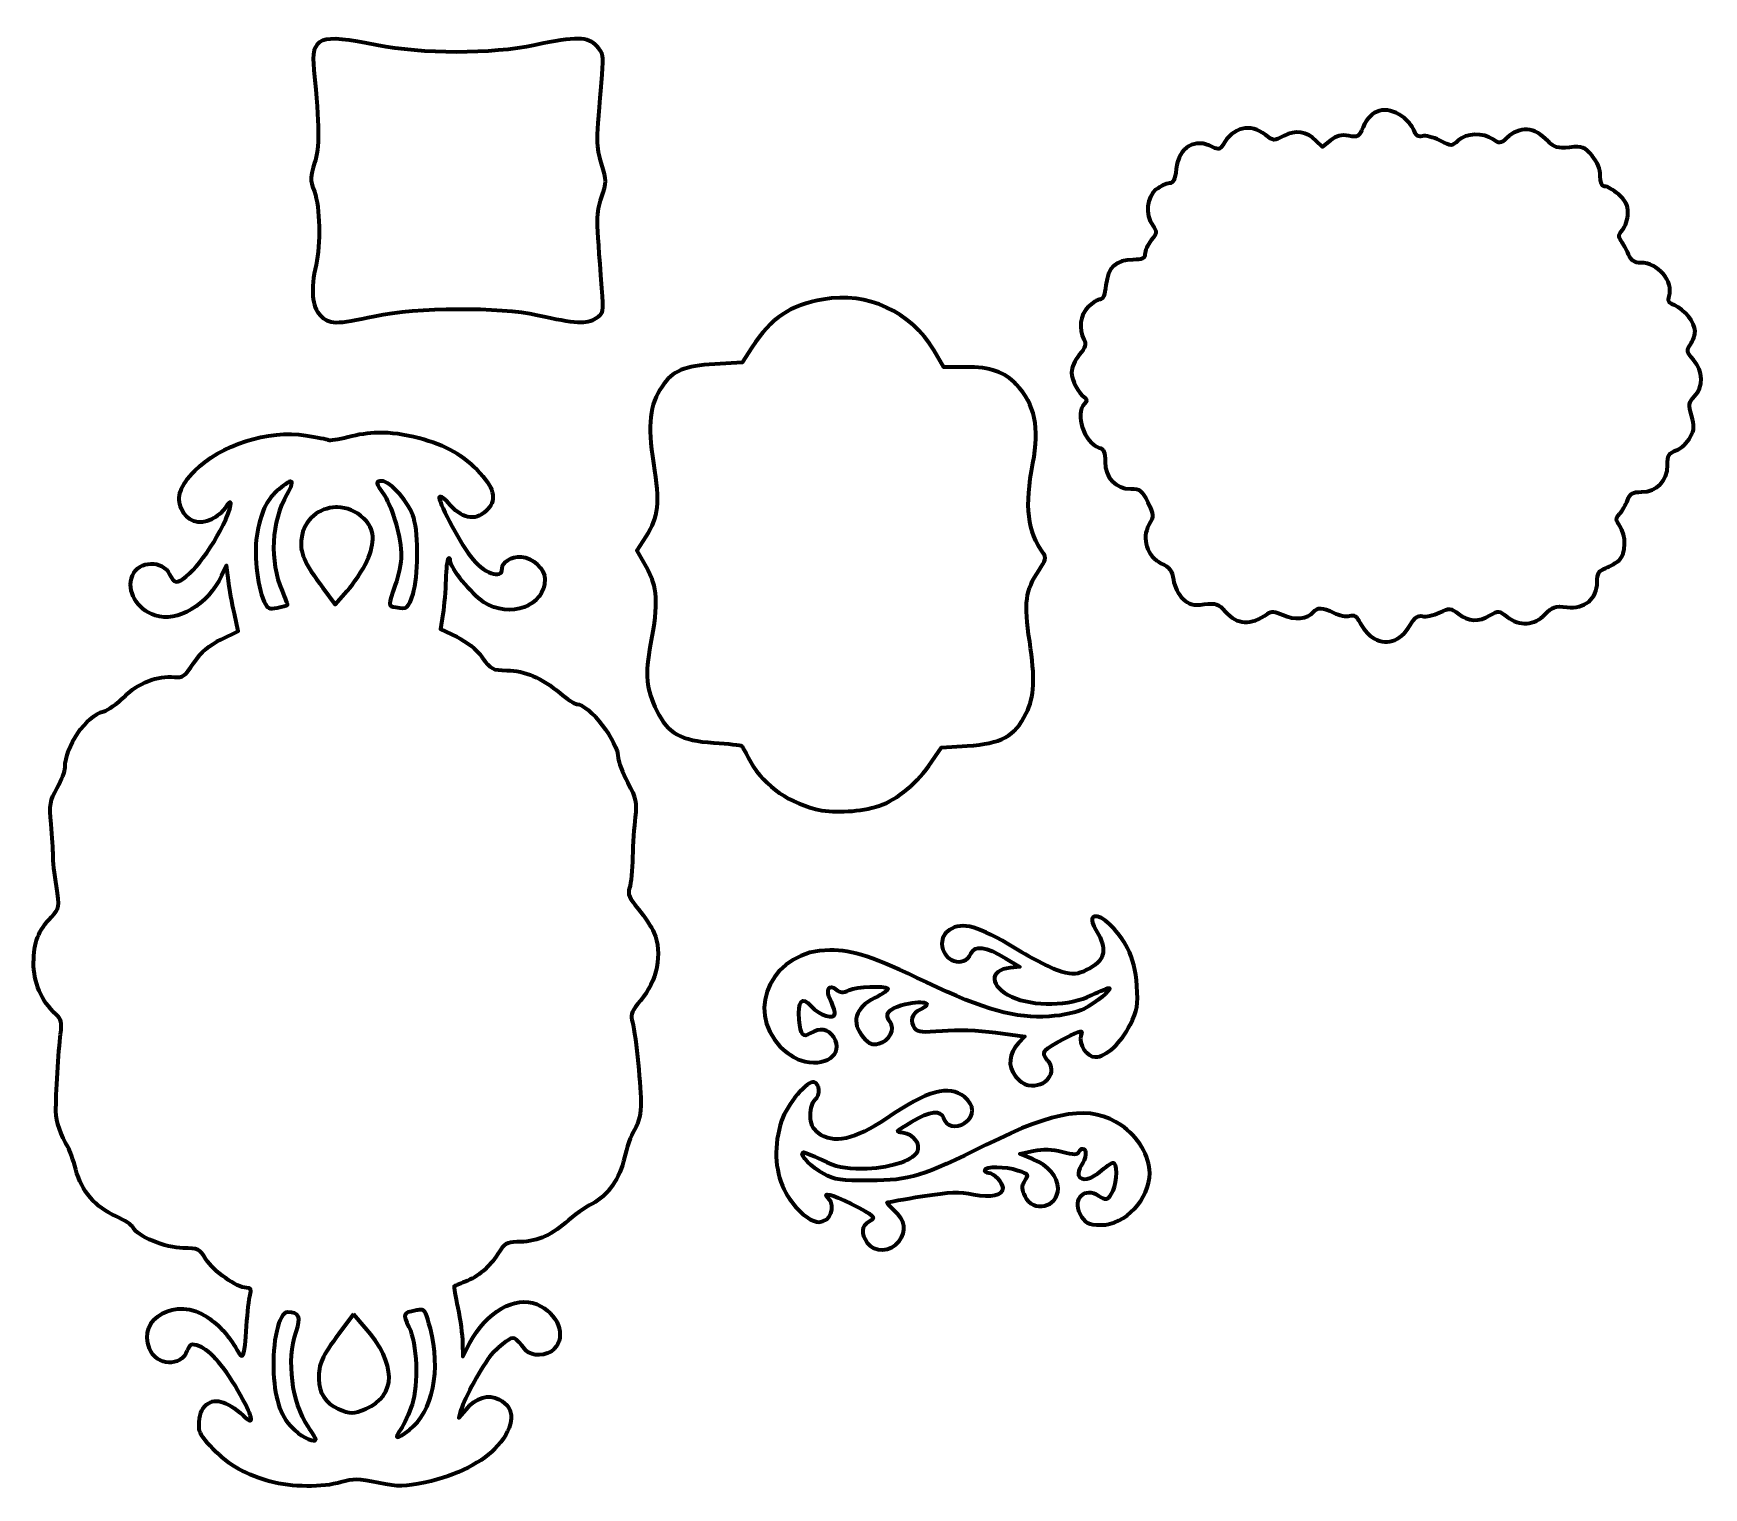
# Model space of a CAD drawing. Header units: centimetres. Extents: x -17.8 to 17.9, y -15.5 to 15.6.
import ezdxf

# ---------------------------------------------------------------- set-up
doc = ezdxf.new("R2010")
doc.units = ezdxf.units.CM
doc.header["$MEASUREMENT"] = 0
doc.layers.add('Layer 1', color=7, linetype='Continuous')

msp = doc.modelspace()

# ---------------------------------------------------------------- linework, layer by layer
at = {"layer": 'Layer 1', "color": 46, "lineweight": 70}
for points, knots in [([(-11.69121, 9.55737), (-11.87173, 9.73789), (-11.90243, 10.11147), (-11.78004, 10.63813), (-11.78004, 10.63813), (-11.67882, 11.07367), (-11.69715, 11.86817), (-11.81611, 12.20139), (-11.81611, 12.20139), (-11.9109, 12.4669), (-11.91055, 12.51774), (-11.8119, 12.81476), (-11.8119, 12.81476), (-11.70394, 13.1398), (-11.70739, 13.59382), (-11.82702, 14.80464), (-11.82702, 14.80464), (-11.89709, 15.51385), (-11.71921, 15.58356), (-10.47982, 15.33255), (-10.47982, 15.33255), (-9.51247, 15.13664), (-8.03195, 15.13632), (-7.10555, 15.33183), (-7.10555, 15.33183), (-6.22151, 15.5184), (-5.97046, 15.51475), (-5.78053, 15.31258), (-5.78053, 15.31258), (-5.64534, 15.16867), (-5.63454, 15.11039), (-5.66853, 14.70837), (-5.66853, 14.70837), (-5.79643, 13.19594), (-5.79651, 13.18261), (-5.67956, 12.79633), (-5.67956, 12.79633), (-5.57054, 12.43628), (-5.5705, 12.40115), (-5.67863, 12.07556), (-5.67863, 12.07556), (-5.79522, 11.72456), (-5.79512, 11.69644), (-5.67211, 10.13865), (-5.67211, 10.13865), (-5.63092, 9.61701), (-5.63344, 9.60431), (-5.80012, 9.4951), (-5.80012, 9.4951), (-5.99545, 9.36712), (-6.24392, 9.38067), (-7.05049, 9.56331), (-7.05049, 9.56331), (-7.84882, 9.74408), (-9.6364, 9.73239), (-10.52274, 9.54061), (-10.52274, 9.54061), (-11.36409, 9.35856), (-11.49426, 9.36043), (-11.69122, 9.55739), (-11.69122, 9.55739), (-11.69122, 9.55739), (-11.69121, 9.55737), (-11.69121, 9.55737)], [0, 0, 0, 0, 0.05882353, 0.05882353, 0.05882353, 0.05882353, 0.11764706, 0.11764706, 0.11764706, 0.11764706, 0.17647059, 0.17647059, 0.17647059, 0.17647059, 0.23529412, 0.23529412, 0.23529412, 0.23529412, 0.29411765, 0.29411765, 0.29411765, 0.29411765, 0.35294118, 0.35294118, 0.35294118, 0.35294118, 0.41176471, 0.41176471, 0.41176471, 0.41176471, 0.47058824, 0.47058824, 0.47058824, 0.47058824, 0.52941176, 0.52941176, 0.52941176, 0.52941176, 0.58823529, 0.58823529, 0.58823529, 0.58823529, 0.64705882, 0.64705882, 0.64705882, 0.64705882, 0.70588235, 0.70588235, 0.70588235, 0.70588235, 0.76470588, 0.76470588, 0.76470588, 0.76470588, 0.82352941, 0.82352941, 0.82352941, 0.82352941, 0.88235294, 0.88235294, 0.88235294, 0.88235294, 1, 1, 1, 1]), ([(10.77962, 2.68291), (10.69957, 2.73898), (10.58862, 2.87275), (10.53307, 2.98018), (10.53307, 2.98018), (10.45649, 3.12828), (10.40119, 3.1657), (10.30435, 3.13496), (10.30435, 3.13496), (10.23411, 3.11267), (10.08415, 3.14056), (9.97111, 3.19696), (9.97111, 3.19696), (9.71818, 3.32313), (9.62732, 3.32556), (9.53037, 3.20874), (9.53037, 3.20874), (9.41101, 3.06492), (9.11922, 3.03977), (8.87975, 3.15266), (8.87975, 3.15266), (8.70783, 3.23371), (8.63642, 3.23965), (8.55315, 3.1798), (8.55315, 3.1798), (8.19322, 2.92113), (7.9032, 2.93683), (7.64694, 3.22886), (7.64694, 3.22886), (7.50427, 3.39145), (7.4525, 3.40879), (7.19591, 3.37986), (7.19591, 3.37986), (6.95549, 3.35276), (6.87845, 3.37312), (6.74426, 3.49918), (6.74426, 3.49918), (6.65238, 3.5855), (6.56522, 3.75906), (6.54254, 3.90088), (6.54254, 3.90088), (6.51035, 4.10221), (6.46005, 4.17078), (6.28295, 4.25482), (6.28295, 4.25482), (5.97933, 4.3989), (5.85345, 4.79183), (6.01868, 5.07974), (6.01868, 5.07974), (6.12678, 5.2681), (6.12576, 5.28715), (5.99299, 5.56142), (5.99299, 5.56142), (5.86932, 5.81688), (5.83095, 5.84698), (5.62899, 5.84698), (5.62899, 5.84698), (5.30824, 5.84698), (5.08256, 6.08674), (5.08256, 6.42749), (5.08256, 6.42749), (5.08256, 6.62883), (5.05353, 6.69655), (4.95362, 6.72826), (4.95362, 6.72826), (4.63388, 6.82974), (4.42668, 7.45119), (4.64109, 7.6656), (4.64109, 7.6656), (4.69617, 7.72068), (4.7002, 7.76155), (4.65364, 7.79298), (4.65364, 7.79298), (4.51266, 7.88813), (4.36403, 8.16817), (4.36403, 8.33868), (4.36403, 8.33868), (4.36403, 8.43571), (4.43916, 8.60439), (4.53099, 8.71352), (4.53099, 8.71352), (4.66578, 8.87371), (4.68467, 8.93678), (4.62897, 9.04084), (4.62897, 9.04084), (4.50876, 9.26545), (4.54799, 9.56418), (4.72032, 9.73652), (4.72032, 9.73652), (4.8085, 9.8247), (4.92226, 9.89685), (4.97311, 9.89685), (4.97311, 9.89685), (5.03484, 9.89685), (5.07709, 9.99909), (5.10024, 10.20455), (5.10024, 10.20455), (5.14281, 10.58226), (5.31745, 10.74602), (5.67767, 10.74602), (5.67767, 10.74602), (5.88204, 10.74602), (5.93171, 10.76984), (5.93171, 10.86785), (5.93171, 10.86785), (5.93171, 10.93486), (5.99239, 11.06682), (6.06654, 11.1611), (6.06654, 11.1611), (6.19106, 11.3194), (6.19355, 11.34367), (6.0992, 11.47839), (6.0992, 11.47839), (5.93308, 11.71556), (5.9668, 12.0845), (6.16913, 12.24366), (6.16913, 12.24366), (6.2638, 12.31812), (6.39225, 12.37904), (6.45458, 12.37904), (6.45458, 12.37904), (6.5412, 12.37904), (6.57609, 12.45157), (6.6026, 12.68673), (6.6026, 12.68673), (6.65515, 13.15296), (7.00178, 13.35928), (7.38655, 13.15336), (7.38655, 13.15336), (7.50224, 13.09145), (7.53818, 13.09892), (7.59455, 13.19662), (7.59455, 13.19662), (7.81577, 13.58), (8.18578, 13.669), (8.50724, 13.41614), (8.50724, 13.41614), (8.6789, 13.28111), (8.68918, 13.2805), (8.89813, 13.39303), (8.89813, 13.39303), (9.14646, 13.52676), (9.39324, 13.48995), (9.59398, 13.28921), (9.59398, 13.28921), (9.59398, 13.28921), (9.72561, 13.15758), (9.72561, 13.15758), (9.72561, 13.15758), (9.72561, 13.15758), (9.90083, 13.29541), (9.90083, 13.29541), (9.90083, 13.29541), (10.03216, 13.39872), (10.12918, 13.42327), (10.28814, 13.39345), (10.28814, 13.39345), (10.48288, 13.35692), (10.50795, 13.37215), (10.59464, 13.57962), (10.59464, 13.57962), (10.7538, 13.96054), (11.08738, 14.05197), (11.42942, 13.80841), (11.42942, 13.80841), (11.53626, 13.73233), (11.65105, 13.59809), (11.68451, 13.51008), (11.68451, 13.51008), (11.72759, 13.39676), (11.77942, 13.36088), (11.8621, 13.38713), (11.8621, 13.38713), (11.92631, 13.40751), (12.09368, 13.36565), (12.23403, 13.29409), (12.23403, 13.29409), (12.48884, 13.16418), (12.4894, 13.16418), (12.62766, 13.29408), (12.62766, 13.29408), (12.79674, 13.45292), (13.15991, 13.46523), (13.36841, 13.3192), (13.36841, 13.3192), (13.50809, 13.22136), (13.52794, 13.22307), (13.66055, 13.34435), (13.66055, 13.34435), (13.95046, 13.60946), (14.25303, 13.58691), (14.55032, 13.27803), (14.55032, 13.27803), (14.68093, 13.14232), (14.74924, 13.12294), (15.00898, 13.1479), (15.00898, 13.1479), (15.28832, 13.17474), (15.32902, 13.15959), (15.48932, 12.96908), (15.48932, 12.96908), (15.60465, 12.83201), (15.66447, 12.68457), (15.66447, 12.53732), (15.66447, 12.53732), (15.66447, 12.38746), (15.69513, 12.31371), (15.75744, 12.31371), (15.75744, 12.31371), (15.80857, 12.31371), (15.94085, 12.23761), (16.05138, 12.1446), (16.05138, 12.1446), (16.20692, 12.01372), (16.25235, 11.9226), (16.25235, 11.74149), (16.25235, 11.74149), (16.25235, 11.61249), (16.20229, 11.45217), (16.14079, 11.38421), (16.14079, 11.38421), (16.04944, 11.28327), (16.04395, 11.24091), (16.1105, 11.15044), (16.1105, 11.15044), (16.1552, 11.08967), (16.22655, 10.95912), (16.26904, 10.86032), (16.26904, 10.86032), (16.32717, 10.72518), (16.39187, 10.68069), (16.53026, 10.68069), (16.53026, 10.68069), (16.89548, 10.68069), (17.23516, 10.28032), (17.13572, 9.96703), (17.13572, 9.96703), (17.10261, 9.86269), (17.12925, 9.81774), (17.25186, 9.77113), (17.25186, 9.77113), (17.45556, 9.69368), (17.68941, 9.39737), (17.68941, 9.2167), (17.68941, 9.2167), (17.68941, 9.13972), (17.64527, 9.01373), (17.59132, 8.9367), (17.59132, 8.9367), (17.50124, 8.80809), (17.50657, 8.78081), (17.65665, 8.60246), (17.65665, 8.60246), (17.86323, 8.35695), (17.87248, 8.0341), (17.67882, 7.82796), (17.67882, 7.82796), (17.55053, 7.69139), (17.54475, 7.65372), (17.61577, 7.41665), (17.61577, 7.41665), (17.68154, 7.19713), (17.67713, 7.12312), (17.58797, 6.95072), (17.58797, 6.95072), (17.52968, 6.838), (17.39638, 6.71345), (17.29176, 6.67396), (17.29176, 6.67396), (17.12732, 6.61189), (17.10153, 6.56827), (17.10153, 6.35223), (17.10153, 6.35223), (17.10153, 6.01825), (16.87185, 5.78163), (16.54765, 5.78163), (16.54765, 5.78163), (16.35338, 5.78163), (16.30305, 5.75166), (16.24619, 5.60212), (16.24619, 5.60212), (16.20865, 5.50339), (16.13297, 5.37291), (16.078, 5.31218), (16.078, 5.31218), (15.98822, 5.21297), (15.98868, 5.18659), (16.08255, 5.05258), (16.08255, 5.05258), (16.22284, 4.85229), (16.21743, 4.45766), (16.07261, 4.3266), (16.07261, 4.3266), (16.00967, 4.26964), (15.87739, 4.19233), (15.77867, 4.15479), (15.77867, 4.15479), (15.6291, 4.09793), (15.59915, 4.04761), (15.59915, 3.85318), (15.59915, 3.85318), (15.59915, 3.49599), (15.33178, 3.27608), (14.94966, 3.31899), (14.94966, 3.31899), (14.69254, 3.34786), (14.63925, 3.32997), (14.48254, 3.16222), (14.48254, 3.16222), (14.26272, 2.9269), (13.9365, 2.90727), (13.67422, 3.11358), (13.67422, 3.11358), (13.50388, 3.24757), (13.48658, 3.24913), (13.3124, 3.14624), (13.3124, 3.14624), (13.06605, 3.00072), (12.84352, 3.01023), (12.63373, 3.17525), (12.63373, 3.17525), (12.46574, 3.30739), (12.45111, 3.30835), (12.22681, 3.20191), (12.22681, 3.20191), (12.09884, 3.14119), (11.93587, 3.10674), (11.86466, 3.12537), (11.86466, 3.12537), (11.76799, 3.15065), (11.70145, 3.10207), (11.60211, 2.93372), (11.60211, 2.93372), (11.39007, 2.57434), (11.07272, 2.47757), (10.77959, 2.68289), (10.77959, 2.68289), (10.77959, 2.68289), (10.77962, 2.68291), (10.77962, 2.68291)], [0, 0, 0, 0, 0.01162791, 0.01162791, 0.01162791, 0.01162791, 0.02325581, 0.02325581, 0.02325581, 0.02325581, 0.03488372, 0.03488372, 0.03488372, 0.03488372, 0.04651163, 0.04651163, 0.04651163, 0.04651163, 0.05813953, 0.05813953, 0.05813953, 0.05813953, 0.06976744, 0.06976744, 0.06976744, 0.06976744, 0.08139535, 0.08139535, 0.08139535, 0.08139535, 0.09302326, 0.09302326, 0.09302326, 0.09302326, 0.10465116, 0.10465116, 0.10465116, 0.10465116, 0.11627907, 0.11627907, 0.11627907, 0.11627907, 0.12790698, 0.12790698, 0.12790698, 0.12790698, 0.13953488, 0.13953488, 0.13953488, 0.13953488, 0.15116279, 0.15116279, 0.15116279, 0.15116279, 0.1627907, 0.1627907, 0.1627907, 0.1627907, 0.1744186, 0.1744186, 0.1744186, 0.1744186, 0.18604651, 0.18604651, 0.18604651, 0.18604651, 0.19767442, 0.19767442, 0.19767442, 0.19767442, 0.20930233, 0.20930233, 0.20930233, 0.20930233, 0.22093023, 0.22093023, 0.22093023, 0.22093023, 0.23255814, 0.23255814, 0.23255814, 0.23255814, 0.24418605, 0.24418605, 0.24418605, 0.24418605, 0.25581395, 0.25581395, 0.25581395, 0.25581395, 0.26744186, 0.26744186, 0.26744186, 0.26744186, 0.27906977, 0.27906977, 0.27906977, 0.27906977, 0.29069767, 0.29069767, 0.29069767, 0.29069767, 0.30232558, 0.30232558, 0.30232558, 0.30232558, 0.31395349, 0.31395349, 0.31395349, 0.31395349, 0.3255814, 0.3255814, 0.3255814, 0.3255814, 0.3372093, 0.3372093, 0.3372093, 0.3372093, 0.34883721, 0.34883721, 0.34883721, 0.34883721, 0.36046512, 0.36046512, 0.36046512, 0.36046512, 0.37209302, 0.37209302, 0.37209302, 0.37209302, 0.38372093, 0.38372093, 0.38372093, 0.38372093, 0.39534884, 0.39534884, 0.39534884, 0.39534884, 0.40697674, 0.40697674, 0.40697674, 0.40697674, 0.41860465, 0.41860465, 0.41860465, 0.41860465, 0.43023256, 0.43023256, 0.43023256, 0.43023256, 0.44186047, 0.44186047, 0.44186047, 0.44186047, 0.45348837, 0.45348837, 0.45348837, 0.45348837, 0.46511628, 0.46511628, 0.46511628, 0.46511628, 0.47674419, 0.47674419, 0.47674419, 0.47674419, 0.48837209, 0.48837209, 0.48837209, 0.48837209, 0.5, 0.5, 0.5, 0.5, 0.51162791, 0.51162791, 0.51162791, 0.51162791, 0.52325581, 0.52325581, 0.52325581, 0.52325581, 0.53488372, 0.53488372, 0.53488372, 0.53488372, 0.54651163, 0.54651163, 0.54651163, 0.54651163, 0.55813953, 0.55813953, 0.55813953, 0.55813953, 0.56976744, 0.56976744, 0.56976744, 0.56976744, 0.58139535, 0.58139535, 0.58139535, 0.58139535, 0.59302326, 0.59302326, 0.59302326, 0.59302326, 0.60465116, 0.60465116, 0.60465116, 0.60465116, 0.61627907, 0.61627907, 0.61627907, 0.61627907, 0.62790698, 0.62790698, 0.62790698, 0.62790698, 0.63953488, 0.63953488, 0.63953488, 0.63953488, 0.65116279, 0.65116279, 0.65116279, 0.65116279, 0.6627907, 0.6627907, 0.6627907, 0.6627907, 0.6744186, 0.6744186, 0.6744186, 0.6744186, 0.68604651, 0.68604651, 0.68604651, 0.68604651, 0.69767442, 0.69767442, 0.69767442, 0.69767442, 0.70930233, 0.70930233, 0.70930233, 0.70930233, 0.72093023, 0.72093023, 0.72093023, 0.72093023, 0.73255814, 0.73255814, 0.73255814, 0.73255814, 0.74418605, 0.74418605, 0.74418605, 0.74418605, 0.75581395, 0.75581395, 0.75581395, 0.75581395, 0.76744186, 0.76744186, 0.76744186, 0.76744186, 0.77906977, 0.77906977, 0.77906977, 0.77906977, 0.79069767, 0.79069767, 0.79069767, 0.79069767, 0.80232558, 0.80232558, 0.80232558, 0.80232558, 0.81395349, 0.81395349, 0.81395349, 0.81395349, 0.8255814, 0.8255814, 0.8255814, 0.8255814, 0.8372093, 0.8372093, 0.8372093, 0.8372093, 0.84883721, 0.84883721, 0.84883721, 0.84883721, 0.86046512, 0.86046512, 0.86046512, 0.86046512, 0.87209302, 0.87209302, 0.87209302, 0.87209302, 0.88372093, 0.88372093, 0.88372093, 0.88372093, 0.89534884, 0.89534884, 0.89534884, 0.89534884, 0.90697674, 0.90697674, 0.90697674, 0.90697674, 0.91860465, 0.91860465, 0.91860465, 0.91860465, 0.93023256, 0.93023256, 0.93023256, 0.93023256, 0.94186047, 0.94186047, 0.94186047, 0.94186047, 0.95348837, 0.95348837, 0.95348837, 0.95348837, 0.96511628, 0.96511628, 0.96511628, 0.96511628, 0.97674419, 0.97674419, 0.97674419, 0.97674419, 1, 1, 1, 1]), ([(-1.10409, -0.99663), (-1.76041, -0.82684), (-2.27069, -0.4376), (-2.54575, 0.10309), (-2.54575, 0.10309), (-2.60624, 0.222), (-2.66911, 0.33398), (-2.68546, 0.35194), (-2.68546, 0.35194), (-2.70182, 0.3699), (-2.96997, 0.40078), (-3.28137, 0.42055), (-3.28137, 0.42055), (-3.98606, 0.46529), (-4.26402, 0.62096), (-4.50013, 1.10313), (-4.50013, 1.10313), (-4.72897, 1.57044), (-4.75601, 1.86861), (-4.63026, 2.53791), (-4.63026, 2.53791), (-4.46777, 3.40284), (-4.48854, 3.75651), (-4.72661, 4.17835), (-4.72661, 4.17835), (-4.72661, 4.17835), (-4.92457, 4.52912), (-4.92457, 4.52912), (-4.92457, 4.52912), (-4.92457, 4.52912), (-4.73387, 4.82982), (-4.73387, 4.82982), (-4.73387, 4.82982), (-4.46498, 5.25381), (-4.43568, 5.53593), (-4.57094, 6.3984), (-4.57094, 6.3984), (-4.70139, 7.2302), (-4.65467, 7.64607), (-4.38688, 8.03689), (-4.38688, 8.03689), (-4.1548, 8.3756), (-3.91438, 8.47776), (-3.26026, 8.51564), (-3.26026, 8.51564), (-3.26026, 8.51564), (-2.67297, 8.54965), (-2.67297, 8.54965), (-2.67297, 8.54965), (-2.67297, 8.54965), (-2.46591, 8.86659), (-2.46591, 8.86659), (-2.46591, 8.86659), (-2.0447, 9.51133), (-1.65892, 9.77247), (-0.94078, 9.89897), (-0.94078, 9.89897), (0.007, 10.06592), (0.92609, 9.64065), (1.42683, 8.80346), (1.42683, 8.80346), (1.42683, 8.80346), (1.63724, 8.45168), (1.63724, 8.45168), (1.63724, 8.45168), (1.63724, 8.45168), (2.1039, 8.45168), (2.1039, 8.45168), (2.1039, 8.45168), (2.63411, 8.45168), (2.93461, 8.34861), (3.18328, 8.08144), (3.18328, 8.08144), (3.58655, 7.64817), (3.68737, 7.16748), (3.53719, 6.39409), (3.53719, 6.39409), (3.35847, 5.47374), (3.42319, 4.93319), (3.76824, 4.46452), (3.76824, 4.46452), (3.82655, 4.38531), (3.80605, 4.3105), (3.67176, 4.11262), (3.67176, 4.11262), (3.3773, 3.67871), (3.34346, 3.42247), (3.47004, 2.5851), (3.47004, 2.5851), (3.58948, 1.79498), (3.5703, 1.39664), (3.39624, 1.05301), (3.39624, 1.05301), (3.14284, 0.55269), (2.87252, 0.40319), (2.13434, 0.35511), (2.13434, 0.35511), (2.13434, 0.35511), (1.58417, 0.31928), (1.58417, 0.31928), (1.58417, 0.31928), (1.58417, 0.31928), (1.31236, -0.07264), (1.31236, -0.07264), (1.31236, -0.07264), (1.01974, -0.49457), (0.5635, -0.8486), (0.17994, -0.95138), (0.17994, -0.95138), (-0.24345, -1.06483), (-0.76887, -1.08334), (-1.10409, -0.99663)], [0, 0, 0, 0, 0.03448276, 0.03448276, 0.03448276, 0.03448276, 0.06896552, 0.06896552, 0.06896552, 0.06896552, 0.10344828, 0.10344828, 0.10344828, 0.10344828, 0.13793103, 0.13793103, 0.13793103, 0.13793103, 0.17241379, 0.17241379, 0.17241379, 0.17241379, 0.20689655, 0.20689655, 0.20689655, 0.20689655, 0.24137931, 0.24137931, 0.24137931, 0.24137931, 0.27586207, 0.27586207, 0.27586207, 0.27586207, 0.31034483, 0.31034483, 0.31034483, 0.31034483, 0.34482759, 0.34482759, 0.34482759, 0.34482759, 0.37931034, 0.37931034, 0.37931034, 0.37931034, 0.4137931, 0.4137931, 0.4137931, 0.4137931, 0.44827586, 0.44827586, 0.44827586, 0.44827586, 0.48275862, 0.48275862, 0.48275862, 0.48275862, 0.51724138, 0.51724138, 0.51724138, 0.51724138, 0.55172414, 0.55172414, 0.55172414, 0.55172414, 0.5862069, 0.5862069, 0.5862069, 0.5862069, 0.62068966, 0.62068966, 0.62068966, 0.62068966, 0.65517241, 0.65517241, 0.65517241, 0.65517241, 0.68965517, 0.68965517, 0.68965517, 0.68965517, 0.72413793, 0.72413793, 0.72413793, 0.72413793, 0.75862069, 0.75862069, 0.75862069, 0.75862069, 0.79310345, 0.79310345, 0.79310345, 0.79310345, 0.82758621, 0.82758621, 0.82758621, 0.82758621, 0.86206897, 0.86206897, 0.86206897, 0.86206897, 0.89655172, 0.89655172, 0.89655172, 0.89655172, 0.93103448, 0.93103448, 0.93103448, 0.93103448, 1, 1, 1, 1]), ([(-10.45267, 7.05394), (-10.66516, 7.04966), (-10.87394, 7.0179), (-11.09428, 6.96051), (-11.09428, 6.96051), (-11.30235, 6.90631), (-11.49406, 6.87611), (-11.52092, 6.89271), (-11.52092, 6.89271), (-11.54778, 6.90931), (-11.76402, 6.95333), (-12.00048, 6.9911), (-12.00048, 6.9911), (-12.79205, 7.11755), (-13.84021, 6.78325), (-14.37429, 6.23373), (-14.37429, 6.23373), (-14.68632, 5.91268), (-14.76764, 5.68075), (-14.66037, 5.42179), (-14.66037, 5.42179), (-14.55127, 5.15841), (-14.27425, 5.06058), (-14.01545, 5.19441), (-14.01545, 5.19441), (-13.90358, 5.25226), (-13.77602, 5.35768), (-13.73185, 5.4284), (-13.73185, 5.4284), (-13.57092, 5.68609), (-13.55764, 5.548), (-13.71035, 5.20268), (-13.71035, 5.20268), (-14.00725, 4.53134), (-14.5427, 3.85909), (-14.78026, 3.85909), (-14.78026, 3.85909), (-14.81168, 3.85909), (-14.87043, 3.9315), (-14.9109, 4.02032), (-14.9109, 4.02032), (-15.05471, 4.33596), (-15.57108, 4.31916), (-15.70548, 3.99469), (-15.70548, 3.99469), (-15.84008, 3.66973), (-15.61339, 3.27092), (-15.22096, 3.14141), (-15.22096, 3.14141), (-14.74609, 2.98469), (-14.10107, 3.36837), (-13.80213, 3.9856), (-13.80213, 3.9856), (-13.80213, 3.9856), (-13.69382, 4.20802), (-13.69382, 4.20802), (-13.69382, 4.20802), (-13.69382, 4.20802), (-13.6533, 3.88639), (-13.6533, 3.88639), (-13.6533, 3.88639), (-13.6308, 3.70947), (-13.57426, 3.3949), (-13.52762, 3.1869), (-13.52762, 3.1869), (-13.52762, 3.1869), (-13.44246, 2.80822), (-13.44246, 2.80822), (-13.44246, 2.80822), (-13.44246, 2.80822), (-13.80792, 2.63128), (-13.80792, 2.63128), (-13.80792, 2.63128), (-14.07967, 2.49945), (-14.22809, 2.37168), (-14.39, 2.1294), (-14.39, 2.1294), (-14.5818, 1.84241), (-14.63106, 1.80579), (-14.80754, 1.8243), (-14.80754, 1.8243), (-15.16446, 1.86174), (-15.5872, 1.697), (-15.87828, 1.40593), (-15.87828, 1.40593), (-16.02821, 1.256), (-16.22843, 1.11384), (-16.32311, 1.09008), (-16.32311, 1.09008), (-16.69678, 0.99629), (-17.14497, 0.34231), (-17.14497, -0.10881), (-17.14497, -0.10881), (-17.14497, -0.18095), (-17.22152, -0.37758), (-17.3153, -0.54537), (-17.3153, -0.54537), (-17.47065, -0.82332), (-17.48215, -0.89211), (-17.44346, -1.32093), (-17.44346, -1.32093), (-17.4201, -1.5798), (-17.40133, -1.87957), (-17.40212, -1.98735), (-17.40212, -1.98735), (-17.40291, -2.09513), (-17.37116, -2.39123), (-17.33184, -2.6455), (-17.33184, -2.6455), (-17.26125, -3.10204), (-17.2627, -3.11018), (-17.43767, -3.29869), (-17.43767, -3.29869), (-17.72013, -3.60298), (-17.81395, -3.84483), (-17.81801, -4.27682), (-17.81801, -4.27682), (-17.82202, -4.70288), (-17.64967, -5.1043), (-17.34341, -5.38146), (-17.34341, -5.38146), (-17.22372, -5.48978), (-17.20773, -5.55601), (-17.24088, -5.80645), (-17.24088, -5.80645), (-17.28754, -6.15887), (-17.34447, -7.1136), (-17.33927, -7.45596), (-17.33927, -7.45596), (-17.33588, -7.67926), (-17.23474, -7.98148), (-17.0813, -8.22573), (-17.0813, -8.22573), (-17.04744, -8.27962), (-16.97315, -8.49226), (-16.91676, -8.69867), (-16.91676, -8.69867), (-16.78851, -9.1682), (-16.49921, -9.50708), (-16.05935, -9.70161), (-16.05935, -9.70161), (-15.87551, -9.78291), (-15.70882, -9.89123), (-15.68893, -9.94304), (-15.68893, -9.94304), (-15.62066, -10.12095), (-14.98756, -10.38126), (-14.62233, -10.38126), (-14.62233, -10.38126), (-14.30078, -10.38126), (-14.27315, -10.39475), (-14.13533, -10.61773), (-14.13533, -10.61773), (-13.97724, -10.87354), (-13.47343, -11.23041), (-13.27047, -11.23041), (-13.27047, -11.23041), (-13.17111, -11.23041), (-13.15362, -11.2612), (-13.18779, -11.37758), (-13.18779, -11.37758), (-13.21152, -11.45841), (-13.24707, -11.75907), (-13.26634, -12.04648), (-13.26634, -12.04648), (-13.31305, -12.7432), (-13.33593, -12.79948), (-13.47305, -12.55663), (-13.47305, -12.55663), (-13.6477, -12.2473), (-13.83382, -12.04017), (-14.10474, -11.85631), (-14.10474, -11.85631), (-14.76396, -11.40896), (-15.6169, -11.87529), (-15.34084, -12.53183), (-15.34084, -12.53183), (-15.18459, -12.90344), (-14.66864, -12.92984), (-14.53303, -12.57317), (-14.53303, -12.57317), (-14.47722, -12.42637), (-14.45331, -12.41735), (-14.27671, -12.47891), (-14.27671, -12.47891), (-14.03995, -12.56144), (-13.70722, -12.95604), (-13.39366, -13.52649), (-13.39366, -13.52649), (-13.11032, -14.04196), (-13.09198, -14.19264), (-13.33992, -13.9614), (-13.33992, -13.9614), (-13.69205, -13.63297), (-13.97851, -13.56247), (-14.15599, -13.76131), (-14.15599, -13.76131), (-14.25598, -13.87334), (-14.29337, -14.02136), (-14.27836, -14.25244), (-14.27836, -14.25244), (-14.26685, -14.42967), (-13.79074, -14.90955), (-13.43335, -15.10407), (-13.43335, -15.10407), (-13.25756, -15.19974), (-12.95498, -15.32066), (-12.76114, -15.37279), (-12.76114, -15.37279), (-12.30812, -15.49462), (-11.62948, -15.50032), (-11.24971, -15.38602), (-11.24971, -15.38602), (-10.99288, -15.30873), (-10.88198, -15.31069), (-10.44935, -15.39677), (-10.44935, -15.39677), (-9.99194, -15.48779), (-9.90303, -15.48687), (-9.44724, -15.3885), (-9.44724, -15.3885), (-8.78029, -15.24457), (-8.19143, -14.94788), (-7.90191, -14.60963), (-7.90191, -14.60963), (-7.52653, -14.17108), (-7.5133, -13.79836), (-7.86636, -13.61579), (-7.86636, -13.61579), (-8.10279, -13.49353), (-8.35349, -13.56908), (-8.5766, -13.82911), (-8.5766, -13.82911), (-8.5766, -13.82911), (-8.72874, -14.00605), (-8.72874, -14.00605), (-8.72874, -14.00605), (-8.72874, -14.00605), (-8.68409, -13.84317), (-8.68409, -13.84317), (-8.68409, -13.84317), (-8.61889, -13.60741), (-8.21072, -12.85995), (-8.03751, -12.65916), (-8.03751, -12.65916), (-7.95615, -12.56485), (-7.81467, -12.43872), (-7.72332, -12.37887), (-7.72332, -12.37887), (-7.54581, -12.26256), (-7.55385, -12.25933), (-7.29503, -12.56739), (-7.29503, -12.56739), (-7.17643, -12.70856), (-6.8481, -12.69179), (-6.6931, -12.5368), (-6.6931, -12.5368), (-6.42102, -12.26471), (-6.61451, -11.76881), (-7.066, -11.58016), (-7.066, -11.58016), (-7.52357, -11.38898), (-8.1468, -11.74972), (-8.49227, -12.40616), (-8.49227, -12.40616), (-8.49227, -12.40616), (-8.64689, -12.69968), (-8.64689, -12.69968), (-8.64689, -12.69968), (-8.64689, -12.69968), (-8.65102, -12.40616), (-8.65102, -12.40616), (-8.65102, -12.40616), (-8.65332, -12.24449), (-8.69832, -11.90854), (-8.75107, -11.65954), (-8.75107, -11.65954), (-8.80382, -11.41054), (-8.84057, -11.20261), (-8.8321, -11.19735), (-8.8321, -11.19735), (-8.82364, -11.19209), (-8.71965, -11.14936), (-8.60142, -11.10226), (-8.60142, -11.10226), (-8.29891, -10.98176), (-8.08243, -10.79744), (-7.89697, -10.50364), (-7.89697, -10.50364), (-7.758, -10.2835), (-7.70496, -10.25015), (-7.49265, -10.24981), (-7.49265, -10.24981), (-7.08665, -10.2492), (-6.78504, -10.13067), (-6.45333, -9.84053), (-6.45333, -9.84053), (-6.27978, -9.68873), (-6.02297, -9.50559), (-5.882, -9.43373), (-5.882, -9.43373), (-5.54282, -9.26086), (-5.28124, -8.88692), (-5.18912, -8.4432), (-5.18912, -8.4432), (-5.14792, -8.24474), (-5.05215, -7.97755), (-4.97663, -7.84954), (-4.97663, -7.84954), (-4.87979, -7.68541), (-4.83992, -7.50924), (-4.84186, -7.25175), (-4.84186, -7.25175), (-4.84509, -6.82408), (-4.96459, -5.70948), (-5.02955, -5.50054), (-5.02955, -5.50054), (-5.0636, -5.39101), (-5.01973, -5.29202), (-4.8493, -5.09292), (-4.8493, -5.09292), (-4.49047, -4.6737), (-4.37294, -4.08039), (-4.56074, -3.6344), (-4.56074, -3.6344), (-4.60942, -3.51879), (-4.75901, -3.29471), (-4.89229, -3.13583), (-4.89229, -3.13583), (-5.09335, -2.89617), (-5.12513, -2.81827), (-5.08163, -2.6786), (-5.08163, -2.6786), (-5.05279, -2.586), (-5.02329, -2.2899), (-5.01631, -2.02045), (-5.01631, -2.02045), (-5.00933, -1.751), (-4.98463, -1.3689), (-4.96091, -1.1713), (-4.96091, -1.1713), (-4.92239, -0.85046), (-4.93928, -0.77098), (-5.11966, -0.42964), (-5.11966, -0.42964), (-5.23075, -0.21941), (-5.3214, 0.01395), (-5.3214, 0.08878), (-5.3214, 0.08878), (-5.3214, 0.43818), (-5.94144, 1.24633), (-6.20941, 1.24633), (-6.20941, 1.24633), (-6.25343, 1.24633), (-6.41713, 1.3534), (-6.57321, 1.48446), (-6.57321, 1.48446), (-6.95902, 1.80841), (-7.31637, 1.96085), (-7.70596, 1.96732), (-7.70596, 1.96732), (-8.01187, 1.9724), (-8.04499, 1.98967), (-8.23099, 2.24596), (-8.23099, 2.24596), (-8.35874, 2.42199), (-8.55255, 2.57829), (-8.77421, 2.68335), (-8.77421, 2.68335), (-8.77421, 2.68335), (-9.11899, 2.84623), (-9.11899, 2.84623), (-9.11899, 2.84623), (-9.11899, 2.84623), (-9.07021, 3.17283), (-9.07021, 3.17283), (-9.07021, 3.17283), (-9.04327, 3.35246), (-9.01568, 3.68368), (-9.00985, 3.9087), (-9.00985, 3.9087), (-9.00402, 4.13372), (-8.98041, 4.33668), (-8.95693, 4.36015), (-8.95693, 4.36015), (-8.93346, 4.38362), (-8.91317, 4.36144), (-8.91228, 4.31054), (-8.91228, 4.31054), (-8.9095, 4.15191), (-8.46977, 3.60796), (-8.19956, 3.42915), (-8.19956, 3.42915), (-7.64088, 3.05943), (-6.88905, 3.33896), (-6.88905, 3.91698), (-6.88905, 3.91698), (-6.88905, 4.13384), (-7.15767, 4.38819), (-7.39341, 4.39488), (-7.39341, 4.39488), (-7.61766, 4.40125), (-7.80351, 4.28954), (-7.80351, 4.14849), (-7.80351, 4.14849), (-7.80351, 3.89079), (-8.20229, 4.04338), (-8.47985, 4.40729), (-8.47985, 4.40729), (-8.73832, 4.74616), (-9.19782, 5.62208), (-9.14462, 5.67481), (-9.14462, 5.67481), (-9.11931, 5.69989), (-9.03537, 5.64332), (-8.95776, 5.54913), (-8.95776, 5.54913), (-8.67848, 5.21021), (-8.39053, 5.14696), (-8.15078, 5.37219), (-8.15078, 5.37219), (-7.91687, 5.59194), (-7.95441, 5.83661), (-8.27398, 6.1833), (-8.27398, 6.1833), (-8.6284, 6.5678), (-9.00658, 6.78585), (-9.58367, 6.93736), (-9.58367, 6.93736), (-9.90045, 7.02053), (-10.17946, 7.05945), (-10.45266, 7.05394), (-10.45266, 7.05394), (-10.45266, 7.05394), (-10.45267, 7.05394), (-10.45267, 7.05394)], [0, 0, 0, 0, 0.00909091, 0.00909091, 0.00909091, 0.00909091, 0.01818182, 0.01818182, 0.01818182, 0.01818182, 0.02727273, 0.02727273, 0.02727273, 0.02727273, 0.03636364, 0.03636364, 0.03636364, 0.03636364, 0.04545455, 0.04545455, 0.04545455, 0.04545455, 0.05454545, 0.05454545, 0.05454545, 0.05454545, 0.06363636, 0.06363636, 0.06363636, 0.06363636, 0.07272727, 0.07272727, 0.07272727, 0.07272727, 0.08181818, 0.08181818, 0.08181818, 0.08181818, 0.09090909, 0.09090909, 0.09090909, 0.09090909, 0.1, 0.1, 0.1, 0.1, 0.10909091, 0.10909091, 0.10909091, 0.10909091, 0.11818182, 0.11818182, 0.11818182, 0.11818182, 0.12727273, 0.12727273, 0.12727273, 0.12727273, 0.13636364, 0.13636364, 0.13636364, 0.13636364, 0.14545455, 0.14545455, 0.14545455, 0.14545455, 0.15454545, 0.15454545, 0.15454545, 0.15454545, 0.16363636, 0.16363636, 0.16363636, 0.16363636, 0.17272727, 0.17272727, 0.17272727, 0.17272727, 0.18181818, 0.18181818, 0.18181818, 0.18181818, 0.19090909, 0.19090909, 0.19090909, 0.19090909, 0.2, 0.2, 0.2, 0.2, 0.20909091, 0.20909091, 0.20909091, 0.20909091, 0.21818182, 0.21818182, 0.21818182, 0.21818182, 0.22727273, 0.22727273, 0.22727273, 0.22727273, 0.23636364, 0.23636364, 0.23636364, 0.23636364, 0.24545455, 0.24545455, 0.24545455, 0.24545455, 0.25454545, 0.25454545, 0.25454545, 0.25454545, 0.26363636, 0.26363636, 0.26363636, 0.26363636, 0.27272727, 0.27272727, 0.27272727, 0.27272727, 0.28181818, 0.28181818, 0.28181818, 0.28181818, 0.29090909, 0.29090909, 0.29090909, 0.29090909, 0.3, 0.3, 0.3, 0.3, 0.30909091, 0.30909091, 0.30909091, 0.30909091, 0.31818182, 0.31818182, 0.31818182, 0.31818182, 0.32727273, 0.32727273, 0.32727273, 0.32727273, 0.33636364, 0.33636364, 0.33636364, 0.33636364, 0.34545455, 0.34545455, 0.34545455, 0.34545455, 0.35454545, 0.35454545, 0.35454545, 0.35454545, 0.36363636, 0.36363636, 0.36363636, 0.36363636, 0.37272727, 0.37272727, 0.37272727, 0.37272727, 0.38181818, 0.38181818, 0.38181818, 0.38181818, 0.39090909, 0.39090909, 0.39090909, 0.39090909, 0.4, 0.4, 0.4, 0.4, 0.40909091, 0.40909091, 0.40909091, 0.40909091, 0.41818182, 0.41818182, 0.41818182, 0.41818182, 0.42727273, 0.42727273, 0.42727273, 0.42727273, 0.43636364, 0.43636364, 0.43636364, 0.43636364, 0.44545455, 0.44545455, 0.44545455, 0.44545455, 0.45454545, 0.45454545, 0.45454545, 0.45454545, 0.46363636, 0.46363636, 0.46363636, 0.46363636, 0.47272727, 0.47272727, 0.47272727, 0.47272727, 0.48181818, 0.48181818, 0.48181818, 0.48181818, 0.49090909, 0.49090909, 0.49090909, 0.49090909, 0.5, 0.5, 0.5, 0.5, 0.50909091, 0.50909091, 0.50909091, 0.50909091, 0.51818182, 0.51818182, 0.51818182, 0.51818182, 0.52727273, 0.52727273, 0.52727273, 0.52727273, 0.53636364, 0.53636364, 0.53636364, 0.53636364, 0.54545455, 0.54545455, 0.54545455, 0.54545455, 0.55454545, 0.55454545, 0.55454545, 0.55454545, 0.56363636, 0.56363636, 0.56363636, 0.56363636, 0.57272727, 0.57272727, 0.57272727, 0.57272727, 0.58181818, 0.58181818, 0.58181818, 0.58181818, 0.59090909, 0.59090909, 0.59090909, 0.59090909, 0.6, 0.6, 0.6, 0.6, 0.60909091, 0.60909091, 0.60909091, 0.60909091, 0.61818182, 0.61818182, 0.61818182, 0.61818182, 0.62727273, 0.62727273, 0.62727273, 0.62727273, 0.63636364, 0.63636364, 0.63636364, 0.63636364, 0.64545455, 0.64545455, 0.64545455, 0.64545455, 0.65454545, 0.65454545, 0.65454545, 0.65454545, 0.66363636, 0.66363636, 0.66363636, 0.66363636, 0.67272727, 0.67272727, 0.67272727, 0.67272727, 0.68181818, 0.68181818, 0.68181818, 0.68181818, 0.69090909, 0.69090909, 0.69090909, 0.69090909, 0.7, 0.7, 0.7, 0.7, 0.70909091, 0.70909091, 0.70909091, 0.70909091, 0.71818182, 0.71818182, 0.71818182, 0.71818182, 0.72727273, 0.72727273, 0.72727273, 0.72727273, 0.73636364, 0.73636364, 0.73636364, 0.73636364, 0.74545455, 0.74545455, 0.74545455, 0.74545455, 0.75454545, 0.75454545, 0.75454545, 0.75454545, 0.76363636, 0.76363636, 0.76363636, 0.76363636, 0.77272727, 0.77272727, 0.77272727, 0.77272727, 0.78181818, 0.78181818, 0.78181818, 0.78181818, 0.79090909, 0.79090909, 0.79090909, 0.79090909, 0.8, 0.8, 0.8, 0.8, 0.80909091, 0.80909091, 0.80909091, 0.80909091, 0.81818182, 0.81818182, 0.81818182, 0.81818182, 0.82727273, 0.82727273, 0.82727273, 0.82727273, 0.83636364, 0.83636364, 0.83636364, 0.83636364, 0.84545455, 0.84545455, 0.84545455, 0.84545455, 0.85454545, 0.85454545, 0.85454545, 0.85454545, 0.86363636, 0.86363636, 0.86363636, 0.86363636, 0.87272727, 0.87272727, 0.87272727, 0.87272727, 0.88181818, 0.88181818, 0.88181818, 0.88181818, 0.89090909, 0.89090909, 0.89090909, 0.89090909, 0.9, 0.9, 0.9, 0.9, 0.90909091, 0.90909091, 0.90909091, 0.90909091, 0.91818182, 0.91818182, 0.91818182, 0.91818182, 0.92727273, 0.92727273, 0.92727273, 0.92727273, 0.93636364, 0.93636364, 0.93636364, 0.93636364, 0.94545455, 0.94545455, 0.94545455, 0.94545455, 0.95454545, 0.95454545, 0.95454545, 0.95454545, 0.96363636, 0.96363636, 0.96363636, 0.96363636, 0.97272727, 0.97272727, 0.97272727, 0.97272727, 0.98181818, 0.98181818, 0.98181818, 0.98181818, 1, 1, 1, 1]), ([(-12.31963, 6.00552), (-12.27086, 6.00524), (-12.29693, 5.91526), (-12.39983, 5.7368), (-12.39983, 5.7368), (-12.73142, 5.16172), (-12.77404, 4.29368), (-12.5007, 3.66892), (-12.5007, 3.66892), (-12.43147, 3.51068), (-12.38215, 3.37452), (-12.39156, 3.3663), (-12.39156, 3.3663), (-12.40098, 3.35808), (-12.49951, 3.33203), (-12.60984, 3.30842), (-12.60984, 3.30842), (-12.78245, 3.2715), (-12.82072, 3.28901), (-12.88683, 3.4341), (-12.88683, 3.4341), (-13.05086, 3.7941), (-13.12145, 4.50712), (-13.03483, 4.92652), (-13.03483, 4.92652), (-12.93307, 5.4192), (-12.82896, 5.625), (-12.56933, 5.84347), (-12.56933, 5.84347), (-12.4407, 5.95171), (-12.35756, 6.00574), (-12.31963, 6.00553), (-12.31963, 6.00553), (-12.31963, 6.00553), (-12.31963, 6.00552), (-12.31963, 6.00552)], [0, 0, 0, 0, 0.1, 0.1, 0.1, 0.1, 0.2, 0.2, 0.2, 0.2, 0.3, 0.3, 0.3, 0.3, 0.4, 0.4, 0.4, 0.4, 0.5, 0.5, 0.5, 0.5, 0.6, 0.6, 0.6, 0.6, 0.7, 0.7, 0.7, 0.7, 0.8, 0.8, 0.8, 0.8, 1, 1, 1, 1]), ([(-10.3766, 6.01462), (-10.19469, 6.01462), (-9.78226, 5.54026), (-9.69282, 5.22831), (-9.69282, 5.22831), (-9.58508, 4.85255), (-9.59397, 3.97358), (-9.70936, 3.60278), (-9.70936, 3.60278), (-9.80398, 3.29873), (-9.83699, 3.27264), (-10.07399, 3.31753), (-10.07399, 3.31753), (-10.24965, 3.3508), (-10.24871, 3.34174), (-10.0897, 3.79378), (-10.0897, 3.79378), (-10.0202, 3.99137), (-9.96271, 4.27124), (-9.96154, 4.41638), (-9.96154, 4.41638), (-9.95851, 4.79168), (-10.13324, 5.41756), (-10.32121, 5.70292), (-10.32121, 5.70292), (-10.51059, 5.99041), (-10.51546, 6.01463), (-10.37661, 6.01463), (-10.37661, 6.01463), (-10.37661, 6.01463), (-10.3766, 6.01462), (-10.3766, 6.01462)], [0, 0, 0, 0, 0.11111111, 0.11111111, 0.11111111, 0.11111111, 0.22222222, 0.22222222, 0.22222222, 0.22222222, 0.33333333, 0.33333333, 0.33333333, 0.33333333, 0.44444444, 0.44444444, 0.44444444, 0.44444444, 0.55555556, 0.55555556, 0.55555556, 0.55555556, 0.66666667, 0.66666667, 0.66666667, 0.66666667, 0.77777778, 0.77777778, 0.77777778, 0.77777778, 1, 1, 1, 1]), ([(-11.35721, 5.45321), (-11.34571, 5.45345), (-11.33403, 5.45347), (-11.32248, 5.45321), (-11.32248, 5.45321), (-11.12887, 5.44883), (-10.92873, 5.37375), (-10.76024, 5.21591), (-10.76024, 5.21591), (-10.5295, 4.99977), (-10.50891, 4.70524), (-10.69492, 4.3031), (-10.69492, 4.3031), (-10.78314, 4.11237), (-10.97139, 3.82661), (-11.11412, 3.66727), (-11.11412, 3.66727), (-11.11412, 3.66727), (-11.37374, 3.37706), (-11.37374, 3.37706), (-11.37374, 3.37706), (-11.37374, 3.37706), (-11.63915, 3.73259), (-11.63915, 3.73259), (-11.63915, 3.73259), (-12.03683, 4.26552), (-12.1346, 4.49282), (-12.09473, 4.7901), (-12.09473, 4.7901), (-12.03991, 5.19883), (-11.71359, 5.44578), (-11.3572, 5.45321), (-11.3572, 5.45321), (-11.3572, 5.45321), (-11.35721, 5.45321), (-11.35721, 5.45321)], [0, 0, 0, 0, 0.1, 0.1, 0.1, 0.1, 0.2, 0.2, 0.2, 0.2, 0.3, 0.3, 0.3, 0.3, 0.4, 0.4, 0.4, 0.4, 0.5, 0.5, 0.5, 0.5, 0.6, 0.6, 0.6, 0.6, 0.7, 0.7, 0.7, 0.7, 0.8, 0.8, 0.8, 0.8, 1, 1, 1, 1]), ([(3.44082, -6.89892), (3.3607, -6.88588), (3.23348, -6.7968), (3.1581, -6.70098), (3.1581, -6.70098), (2.99622, -6.49519), (3.02518, -6.2172), (3.23133, -5.99775), (3.23133, -5.99775), (3.23133, -5.99775), (3.36407, -5.85646), (3.36407, -5.85646), (3.36407, -5.85646), (3.36407, -5.85646), (2.74029, -5.77389), (2.74029, -5.77389), (2.74029, -5.77389), (2.36346, -5.72401), (1.91402, -5.70899), (1.60501, -5.73595), (1.60501, -5.73595), (1.19003, -5.77215), (1.0781, -5.762), (1.01186, -5.68219), (1.01186, -5.68219), (0.89737, -5.54424), (0.94776, -5.36065), (1.12101, -5.28443), (1.12101, -5.28443), (1.46365, -5.13372), (1.17541, -5.06499), (0.7251, -5.19004), (0.7251, -5.19004), (0.44896, -5.26672), (0.3615, -5.39756), (0.48605, -5.54764), (0.48605, -5.54764), (0.6049, -5.69084), (0.46817, -5.95448), (0.24616, -6.0102), (0.24616, -6.0102), (0.10396, -6.04589), (0.03972, -6.02001), (-0.08267, -5.87772), (-0.08267, -5.87772), (-0.35728, -5.55846), (-0.26713, -5.24596), (0.16115, -5.03254), (0.16115, -5.03254), (0.33528, -4.94576), (0.45951, -4.85652), (0.4372, -4.83422), (0.4372, -4.83422), (0.36821, -4.76523), (-0.21962, -4.78957), (-0.39307, -4.8686), (-0.39307, -4.8686), (-0.52081, -4.9268), (-0.58043, -4.9245), (-0.66019, -4.8583), (-0.66019, -4.8583), (-0.82081, -4.725), (-0.90074, -4.86353), (-0.78828, -5.0803), (-0.78828, -5.0803), (-0.73533, -5.18235), (-0.69202, -5.30977), (-0.69202, -5.36345), (-0.69202, -5.36345), (-0.69202, -5.51261), (-1.0205, -5.41115), (-1.2042, -5.20524), (-1.2042, -5.20524), (-1.39994, -4.98585), (-1.49363, -5.0962), (-1.4537, -5.4991), (-1.4537, -5.4991), (-1.41995, -5.83962), (-1.37748, -5.89037), (-1.2125, -5.78734), (-1.2125, -5.78734), (-1.013, -5.66275), (-0.83501, -5.69392), (-0.71692, -5.87414), (-0.71692, -5.87414), (-0.47956, -6.2364), (-0.91249, -6.53652), (-1.42733, -6.36661), (-1.42733, -6.36661), (-1.54903, -6.32645), (-1.7402, -6.19861), (-1.85217, -6.08253), (-1.85217, -6.08253), (-2.64244, -5.2632), (-2.00859, -4.00983), (-0.80396, -4.00983), (-0.80396, -4.00983), (-0.30338, -4.00983), (0.12062, -4.1511), (1.26759, -4.70003), (1.26759, -4.70003), (2.50479, -5.29215), (3.17235, -5.47826), (3.88401, -5.42948), (3.88401, -5.42948), (4.19672, -5.40805), (4.47592, -5.34651), (4.63695, -5.26353), (4.63695, -5.26353), (4.89325, -5.13146), (5.2157, -4.86609), (5.17245, -4.82284), (5.17245, -4.82284), (5.15979, -4.81018), (4.9889, -4.87928), (4.79269, -4.97638), (4.79269, -4.97638), (4.32425, -5.2082), (3.55772, -5.22319), (3.08672, -5.00975), (3.08672, -5.00975), (2.61155, -4.79441), (2.59164, -4.43386), (3.05245, -4.38919), (3.05245, -4.38919), (3.05245, -4.38919), (3.25988, -4.36909), (3.25988, -4.36909), (3.25988, -4.36909), (3.25988, -4.36909), (2.96146, -4.1902), (2.96146, -4.1902), (2.96146, -4.1902), (2.52524, -3.9287), (2.29665, -3.89711), (2.21476, -4.087), (2.21476, -4.087), (2.07471, -4.41172), (1.59421, -4.24414), (1.59421, -3.87058), (1.59421, -3.87058), (1.59421, -3.74563), (1.64726, -3.65149), (1.75889, -3.57835), (1.75889, -3.57835), (2.03286, -3.39884), (2.37465, -3.49445), (3.15143, -3.96788), (3.15143, -3.96788), (3.53641, -4.20253), (3.98527, -4.43031), (4.1489, -4.47408), (4.1489, -4.47408), (4.41073, -4.54411), (4.47703, -4.53867), (4.70197, -4.42872), (4.70197, -4.42872), (5.05777, -4.2548), (5.1335, -4.01705), (4.94013, -3.68106), (4.94013, -3.68106), (4.77144, -3.38796), (4.75849, -3.29133), (4.88789, -3.29133), (4.88789, -3.29133), (5.05308, -3.29133), (5.38477, -3.62618), (5.55952, -3.96937), (5.55952, -3.96937), (5.67985, -4.20569), (5.73889, -4.44224), (5.76075, -4.7757), (5.76075, -4.7757), (5.78807, -5.19227), (5.77096, -5.28999), (5.61484, -5.60908), (5.61484, -5.60908), (5.42621, -5.99462), (5.10022, -6.29608), (4.87191, -6.29608), (4.87191, -6.29608), (4.69245, -6.29608), (4.50862, -6.02054), (4.56648, -5.83826), (4.56648, -5.83826), (4.60754, -5.70889), (4.58666, -5.71251), (4.21739, -5.89892), (4.21739, -5.89892), (3.74924, -6.13524), (3.70021, -6.19834), (3.85329, -6.36748), (3.85329, -6.36748), (4.08071, -6.61878), (3.81589, -6.95999), (3.44082, -6.89892)], [0, 0, 0, 0, 0.02, 0.02, 0.02, 0.02, 0.04, 0.04, 0.04, 0.04, 0.06, 0.06, 0.06, 0.06, 0.08, 0.08, 0.08, 0.08, 0.1, 0.1, 0.1, 0.1, 0.12, 0.12, 0.12, 0.12, 0.14, 0.14, 0.14, 0.14, 0.16, 0.16, 0.16, 0.16, 0.18, 0.18, 0.18, 0.18, 0.2, 0.2, 0.2, 0.2, 0.22, 0.22, 0.22, 0.22, 0.24, 0.24, 0.24, 0.24, 0.26, 0.26, 0.26, 0.26, 0.28, 0.28, 0.28, 0.28, 0.3, 0.3, 0.3, 0.3, 0.32, 0.32, 0.32, 0.32, 0.34, 0.34, 0.34, 0.34, 0.36, 0.36, 0.36, 0.36, 0.38, 0.38, 0.38, 0.38, 0.4, 0.4, 0.4, 0.4, 0.42, 0.42, 0.42, 0.42, 0.44, 0.44, 0.44, 0.44, 0.46, 0.46, 0.46, 0.46, 0.48, 0.48, 0.48, 0.48, 0.5, 0.5, 0.5, 0.5, 0.52, 0.52, 0.52, 0.52, 0.54, 0.54, 0.54, 0.54, 0.56, 0.56, 0.56, 0.56, 0.58, 0.58, 0.58, 0.58, 0.6, 0.6, 0.6, 0.6, 0.62, 0.62, 0.62, 0.62, 0.64, 0.64, 0.64, 0.64, 0.66, 0.66, 0.66, 0.66, 0.68, 0.68, 0.68, 0.68, 0.7, 0.7, 0.7, 0.7, 0.72, 0.72, 0.72, 0.72, 0.74, 0.74, 0.74, 0.74, 0.76, 0.76, 0.76, 0.76, 0.78, 0.78, 0.78, 0.78, 0.8, 0.8, 0.8, 0.8, 0.82, 0.82, 0.82, 0.82, 0.84, 0.84, 0.84, 0.84, 0.86, 0.86, 0.86, 0.86, 0.88, 0.88, 0.88, 0.88, 0.9, 0.9, 0.9, 0.9, 0.92, 0.92, 0.92, 0.92, 0.94, 0.94, 0.94, 0.94, 0.96, 0.96, 0.96, 0.96, 1, 1, 1, 1]), ([(-0.00244, -10.26608), (-0.14253, -10.06608), (-0.12971, -9.90698), (0.03353, -9.81962), (0.03353, -9.81962), (0.20372, -9.72854), (0.16278, -9.68706), (-0.34541, -9.43565), (-0.34541, -9.43565), (-0.77465, -9.2233), (-0.9764, -9.17319), (-0.83572, -9.31387), (-0.83572, -9.31387), (-0.65848, -9.49111), (-0.78912, -9.82337), (-1.03604, -9.82337), (-1.03604, -9.82337), (-1.24848, -9.82337), (-1.59714, -9.49626), (-1.77739, -9.12783), (-1.77739, -9.12783), (-1.98357, -8.70641), (-2.00337, -8.17436), (-1.83208, -7.65863), (-1.83208, -7.65863), (-1.71544, -7.30745), (-1.27699, -6.78713), (-1.13668, -6.83337), (-1.13668, -6.83337), (-1.01123, -6.87471), (-0.99657, -7.11093), (-1.11345, -7.20793), (-1.11345, -7.20793), (-1.17232, -7.25679), (-1.21458, -7.39572), (-1.21458, -7.5404), (-1.21458, -7.5404), (-1.21458, -7.7311), (-1.17453, -7.82045), (-1.04247, -7.92433), (-1.04247, -7.92433), (-0.73661, -8.16492), (-0.26077, -8.06305), (0.40068, -7.61539), (0.40068, -7.61539), (1.303, -7.00471), (1.73722, -6.88403), (2.0753, -7.14996), (2.0753, -7.14996), (2.29523, -7.32296), (2.30047, -7.56469), (2.0873, -7.70436), (2.0873, -7.70436), (1.89758, -7.82867), (1.68314, -7.77977), (1.6258, -7.59913), (1.6258, -7.59913), (1.5673, -7.41481), (1.35438, -7.44125), (0.941, -7.68417), (0.941, -7.68417), (0.60425, -7.88206), (0.59295, -7.89661), (0.76065, -7.91645), (0.76065, -7.91645), (0.98708, -7.94323), (1.15484, -8.16553), (1.06928, -8.32541), (1.06928, -8.32541), (0.96591, -8.51856), (0.43505, -8.67819), (-0.10451, -8.67838), (-0.10451, -8.67838), (-0.51082, -8.67851), (-0.65975, -8.64676), (-0.97409, -8.49297), (-0.97409, -8.49297), (-1.18271, -8.3909), (-1.36557, -8.31958), (-1.38046, -8.33447), (-1.38046, -8.33447), (-1.44246, -8.39647), (-1.18693, -8.65952), (-0.93265, -8.79545), (-0.93265, -8.79545), (-0.69566, -8.92214), (-0.5639, -8.94107), (0.05917, -8.93795), (0.05917, -8.93795), (0.91646, -8.93366), (1.1775, -8.85329), (2.53414, -8.17604), (2.53414, -8.17604), (4.0391, -7.42474), (4.78083, -7.31658), (5.42764, -7.7541), (5.42764, -7.7541), (5.78308, -7.99453), (6.036, -8.42031), (6.036, -8.77825), (6.036, -8.77825), (6.036, -9.3316), (5.51281, -9.88645), (4.99087, -9.88662), (4.99087, -9.88662), (4.72397, -9.8867), (4.64703, -9.84486), (4.53979, -9.64128), (4.53979, -9.64128), (4.37243, -9.32356), (4.64894, -9.07152), (4.94909, -9.26818), (4.94909, -9.26818), (5.10076, -9.36756), (5.11473, -9.36524), (5.21335, -9.22444), (5.21335, -9.22444), (5.31623, -9.07755), (5.3569, -8.64348), (5.27541, -8.562), (5.27541, -8.562), (5.25228, -8.53886), (5.13368, -8.60745), (5.01186, -8.71441), (5.01186, -8.71441), (4.77837, -8.91942), (4.56942, -8.96573), (4.51522, -8.8245), (4.51522, -8.8245), (4.49741, -8.77809), (4.52366, -8.68429), (4.57355, -8.61606), (4.57355, -8.61606), (4.67611, -8.4758), (4.69494, -8.25569), (4.60439, -8.25569), (4.60439, -8.25569), (4.57146, -8.25569), (4.5333, -8.28932), (4.5196, -8.33042), (4.5196, -8.33042), (4.50111, -8.38589), (4.41131, -8.38393), (4.17123, -8.32281), (4.17123, -8.32281), (3.94188, -8.26442), (3.76224, -8.25867), (3.55382, -8.30303), (3.55382, -8.30303), (3.55382, -8.30303), (3.25988, -8.3656), (3.25988, -8.3656), (3.25988, -8.3656), (3.25988, -8.3656), (3.53871, -8.48152), (3.53871, -8.48152), (3.53871, -8.48152), (3.86925, -8.61894), (4.07638, -8.85856), (4.07638, -9.10353), (4.07638, -9.10353), (4.07638, -9.51035), (3.54007, -9.63861), (3.36583, -9.27347), (3.36583, -9.27347), (3.29635, -9.12787), (3.29237, -9.05478), (3.34902, -8.96408), (3.34902, -8.96408), (3.45052, -8.80155), (3.44986, -8.80032), (3.21747, -8.71931), (3.21747, -8.71931), (2.96036, -8.62968), (2.50869, -8.62561), (2.50869, -8.71292), (2.50869, -8.71292), (2.50869, -8.74885), (2.54823, -8.77824), (2.59655, -8.77824), (2.59655, -8.77824), (2.70005, -8.77824), (2.90062, -8.98478), (2.90062, -9.09136), (2.90062, -9.09136), (2.90062, -9.25336), (2.64431, -9.3111), (2.27007, -9.23341), (2.27007, -9.23341), (1.97148, -9.17143), (1.77793, -9.17833), (1.17909, -9.27233), (1.17909, -9.27233), (0.77869, -9.33518), (0.44036, -9.39518), (0.42723, -9.40567), (0.42723, -9.40567), (0.4141, -9.41616), (0.47913, -9.49239), (0.57174, -9.57507), (0.57174, -9.57507), (0.81175, -9.78934), (0.84885, -10.01811), (0.67867, -10.23445), (0.67867, -10.23445), (0.49772, -10.46449), (0.14791, -10.48074), (-0.00244, -10.26608)], [0, 0, 0, 0, 0.01886792, 0.01886792, 0.01886792, 0.01886792, 0.03773585, 0.03773585, 0.03773585, 0.03773585, 0.05660377, 0.05660377, 0.05660377, 0.05660377, 0.0754717, 0.0754717, 0.0754717, 0.0754717, 0.09433962, 0.09433962, 0.09433962, 0.09433962, 0.11320755, 0.11320755, 0.11320755, 0.11320755, 0.13207547, 0.13207547, 0.13207547, 0.13207547, 0.1509434, 0.1509434, 0.1509434, 0.1509434, 0.16981132, 0.16981132, 0.16981132, 0.16981132, 0.18867925, 0.18867925, 0.18867925, 0.18867925, 0.20754717, 0.20754717, 0.20754717, 0.20754717, 0.22641509, 0.22641509, 0.22641509, 0.22641509, 0.24528302, 0.24528302, 0.24528302, 0.24528302, 0.26415094, 0.26415094, 0.26415094, 0.26415094, 0.28301887, 0.28301887, 0.28301887, 0.28301887, 0.30188679, 0.30188679, 0.30188679, 0.30188679, 0.32075472, 0.32075472, 0.32075472, 0.32075472, 0.33962264, 0.33962264, 0.33962264, 0.33962264, 0.35849057, 0.35849057, 0.35849057, 0.35849057, 0.37735849, 0.37735849, 0.37735849, 0.37735849, 0.39622642, 0.39622642, 0.39622642, 0.39622642, 0.41509434, 0.41509434, 0.41509434, 0.41509434, 0.43396226, 0.43396226, 0.43396226, 0.43396226, 0.45283019, 0.45283019, 0.45283019, 0.45283019, 0.47169811, 0.47169811, 0.47169811, 0.47169811, 0.49056604, 0.49056604, 0.49056604, 0.49056604, 0.50943396, 0.50943396, 0.50943396, 0.50943396, 0.52830189, 0.52830189, 0.52830189, 0.52830189, 0.54716981, 0.54716981, 0.54716981, 0.54716981, 0.56603774, 0.56603774, 0.56603774, 0.56603774, 0.58490566, 0.58490566, 0.58490566, 0.58490566, 0.60377358, 0.60377358, 0.60377358, 0.60377358, 0.62264151, 0.62264151, 0.62264151, 0.62264151, 0.64150943, 0.64150943, 0.64150943, 0.64150943, 0.66037736, 0.66037736, 0.66037736, 0.66037736, 0.67924528, 0.67924528, 0.67924528, 0.67924528, 0.69811321, 0.69811321, 0.69811321, 0.69811321, 0.71698113, 0.71698113, 0.71698113, 0.71698113, 0.73584906, 0.73584906, 0.73584906, 0.73584906, 0.75471698, 0.75471698, 0.75471698, 0.75471698, 0.77358491, 0.77358491, 0.77358491, 0.77358491, 0.79245283, 0.79245283, 0.79245283, 0.79245283, 0.81132075, 0.81132075, 0.81132075, 0.81132075, 0.83018868, 0.83018868, 0.83018868, 0.83018868, 0.8490566, 0.8490566, 0.8490566, 0.8490566, 0.86792453, 0.86792453, 0.86792453, 0.86792453, 0.88679245, 0.88679245, 0.88679245, 0.88679245, 0.90566038, 0.90566038, 0.90566038, 0.90566038, 0.9245283, 0.9245283, 0.9245283, 0.9245283, 0.94339623, 0.94339623, 0.94339623, 0.94339623, 0.96226415, 0.96226415, 0.96226415, 0.96226415, 1, 1, 1, 1]), ([(-12.39074, -11.7538), (-12.13623, -11.75608), (-12.09677, -11.84531), (-12.20719, -12.17052), (-12.20719, -12.17052), (-12.41427, -12.78046), (-12.3005, -13.68144), (-11.9517, -14.19541), (-11.9517, -14.19541), (-11.86171, -14.32801), (-11.78882, -14.45024), (-11.78882, -14.46661), (-11.78882, -14.46661), (-11.78882, -14.55339), (-12.05361, -14.43992), (-12.2353, -14.27561), (-12.2353, -14.27561), (-12.52505, -14.01359), (-12.65876, -13.65365), (-12.68922, -13.05274), (-12.68922, -13.05274), (-12.72309, -12.38467), (-12.57783, -11.75214), (-12.39074, -11.7538)], [0, 0, 0, 0, 0.14285714, 0.14285714, 0.14285714, 0.14285714, 0.28571429, 0.28571429, 0.28571429, 0.28571429, 0.42857143, 0.42857143, 0.42857143, 0.42857143, 0.57142857, 0.57142857, 0.57142857, 0.57142857, 0.71428571, 0.71428571, 0.71428571, 0.71428571, 1, 1, 1, 1]), ([(-9.54151, -11.69841), (-9.44875, -11.70026), (-9.42623, -11.7794), (-9.33894, -12.1019), (-9.33894, -12.1019), (-9.10297, -12.97362), (-9.29193, -13.88763), (-9.78542, -14.26404), (-9.78542, -14.26404), (-10.06918, -14.48047), (-10.13049, -14.47566), (-9.9698, -14.24999), (-9.9698, -14.24999), (-9.89893, -14.15046), (-9.79097, -13.91464), (-9.72919, -13.72578), (-9.72919, -13.72578), (-9.58599, -13.28797), (-9.62152, -12.42364), (-9.79782, -12.06387), (-9.79782, -12.06387), (-9.93371, -11.78656), (-9.9263, -11.76876), (-9.65312, -11.71412), (-9.65312, -11.71412), (-9.61621, -11.70674), (-9.58662, -11.70113), (-9.56134, -11.69924), (-9.56134, -11.69924), (-9.55449, -11.69874), (-9.54768, -11.69829), (-9.5415, -11.69842), (-9.5415, -11.69842), (-9.5415, -11.69842), (-9.54151, -11.69841), (-9.54151, -11.69841)], [0, 0, 0, 0, 0.1, 0.1, 0.1, 0.1, 0.2, 0.2, 0.2, 0.2, 0.3, 0.3, 0.3, 0.3, 0.4, 0.4, 0.4, 0.4, 0.5, 0.5, 0.5, 0.5, 0.6, 0.6, 0.6, 0.6, 0.7, 0.7, 0.7, 0.7, 0.8, 0.8, 0.8, 0.8, 1, 1, 1, 1]), ([(-10.98431, -11.79101), (-10.98431, -11.79101), (-10.72965, -12.08205), (-10.72965, -12.08205), (-10.72965, -12.08205), (-10.0565, -12.85033), (-10.05261, -13.53964), (-10.71973, -13.81838), (-10.71973, -13.81838), (-10.98249, -13.92817), (-11.04675, -13.92741), (-11.30677, -13.81424), (-11.30677, -13.81424), (-11.57824, -13.69609), (-11.72349, -13.47481), (-11.72349, -13.17924), (-11.72349, -13.17924), (-11.72349, -12.84978), (-11.65893, -12.70467), (-11.29602, -12.21269), (-11.29602, -12.21269), (-11.29602, -12.21269), (-10.98431, -11.79101), (-10.98431, -11.79101)], [0, 0, 0, 0, 0.14285714, 0.14285714, 0.14285714, 0.14285714, 0.28571429, 0.28571429, 0.28571429, 0.28571429, 0.42857143, 0.42857143, 0.42857143, 0.42857143, 0.57142857, 0.57142857, 0.57142857, 0.57142857, 0.71428571, 0.71428571, 0.71428571, 0.71428571, 1, 1, 1, 1])]:
    msp.add_open_spline(points, degree=3, knots=knots, dxfattribs=at)

doc.saveas('drawing.dxf')
